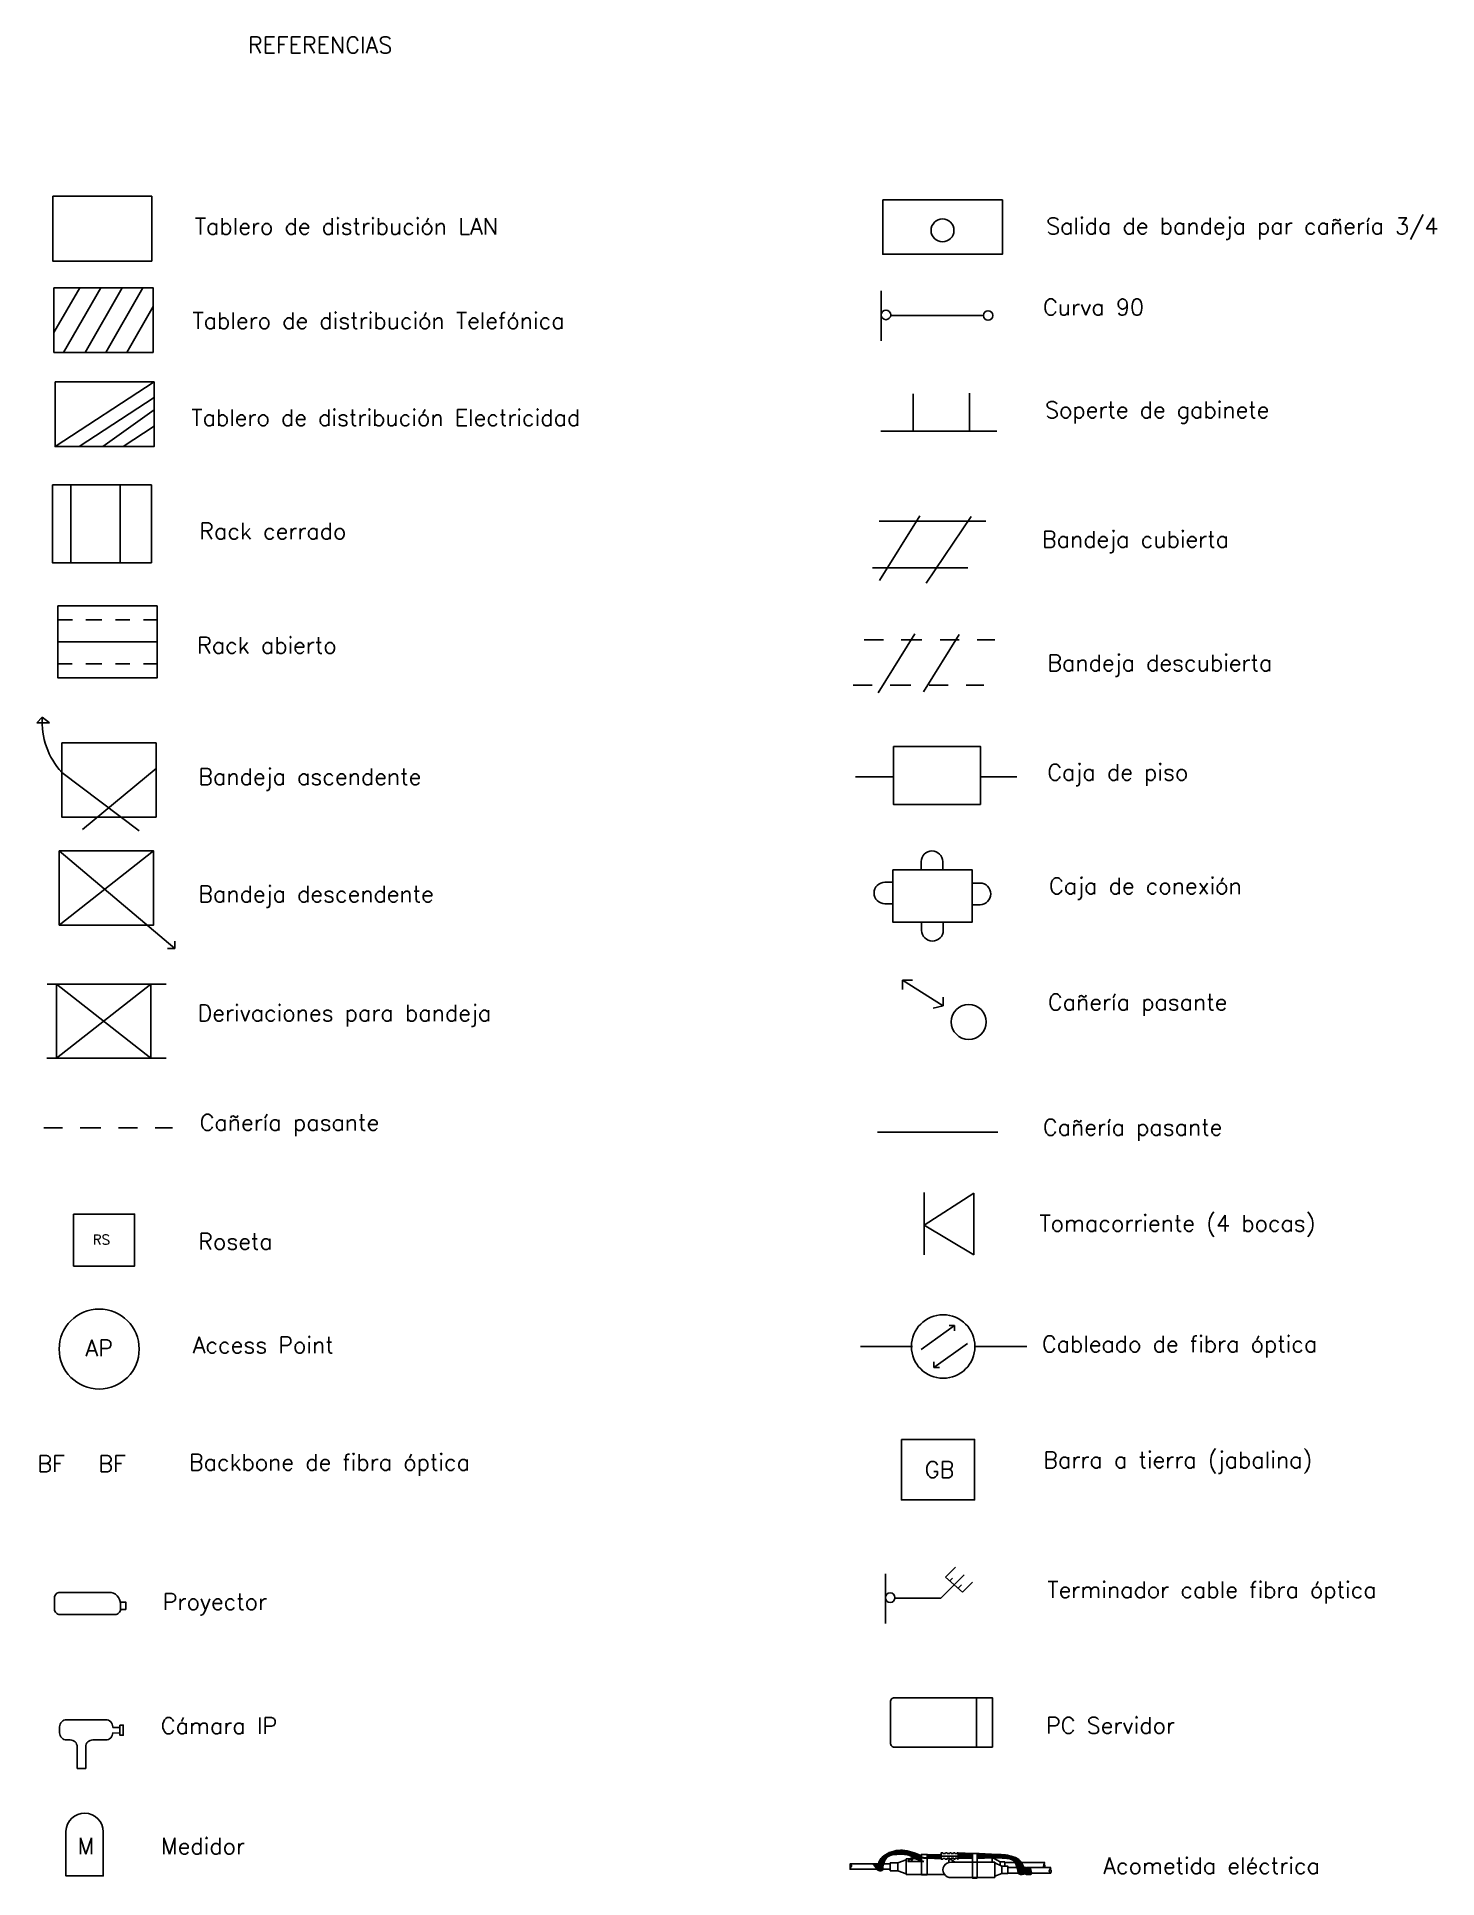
# Model space of a CAD drawing. Extents: x 1018 to 1352, y -109 to 184.
# Drawn here: x 1136.32 to 1143.23, y 148.56 to 157.65 of the extents above; entities that cross this region are included whole.
import ezdxf

# ---------------------------------------------------------------- set-up
doc = ezdxf.new("R2010")
doc.units = 0
doc.header["$LTSCALE"] = 0.5
doc.linetypes.add('PHANTOM2', pattern=[1.25, 0.625, -0.125, 0.125, -0.125, 0.125, -0.125])
for name, color, linetype in [('Cableado', 100, 'CONTINUOUS'), ('CONDUCTORS', 1, 'CONTINUOUS'), ('ESTRUCTURA', 3, 'CONTINUOUS'), ('TEXTO', 3, 'CONTINUOUS')]:
    doc.layers.add(name, color=color, linetype=linetype)
doc.styles.add('Texto 5 mm', font='simplex.shx', dxfattribs={"height": 0.5})
pattern_1 = [(45, (1140.9133868, 147.7799112), (-0.002250856, 0.002250856), [])]

msp = doc.modelspace()

# ---------------------------------------------------------------- texts
at = {"layer": 'Cableado', "attachment_point": 1, "style": 'Texto 5 mm'}
for s, width, insert, char_height in [('REFERENCIAS', 7.008559, (1137.3647, 157.6486), 0.08067), ('Tablero de distribución LAN', 11.68093, (1137.1027, 156.7538), 0.08067), ('Salida de bandeja par cañería 3/4', 19.34546, (1141.3032, 156.7557), 0.08067), ('Tablero de distribución Telefónica', 16.276929, (1137.0912, 156.2884), 0.08067), ('Curva 90', 19.34546, (1141.288, 156.3554), 0.08067), ('Soperte de gabinete', 19.34546, (1141.2979, 155.8483), 0.08067), ('Tablero de distribución Electricidad', 17.360851, (1137.0854, 155.8095), 0.08067), ('Rack cerrado', 11.68093, (1137.1244, 155.2498), 0.08067), ('Bandeja cubierta', 19.34546, (1141.2821, 155.2095), 0.08067), ('Rack abierto', 11.68093, (1137.1141, 154.6862), 0.08067), ('Bandeja descubierta', 19.34546, (1141.3092, 154.5997), 0.08067), ('Bandeja ascendente', 11.68093, (1137.12, 154.0378), 0.08067), ('Caja de piso', 19.34546, (1141.3092, 154.0599), 0.08067), ('Caja de conexión', 19.34546, (1141.3177, 153.4993), 0.08067), ('Bandeja descendente', 11.68093, (1137.12, 153.459), 0.08067), ('Derivaciones para bandeja', 11.68093, (1137.1162, 152.8717), 0.08067), ('Cañería pasante', 19.34546, (1141.3122, 152.9254), 0.08067), ('Cañería pasante', 19.34546, (1137.1269, 152.3315), 0.08067), ('Cañería pasante', 19.34546, (1141.2872, 152.3082), 0.08067), ('Tomacorriente (4 bocas)', 19.34546, (1141.2702, 151.8344), 0.08067), ('RS', 19.34546, (1136.5989, 151.7375), 0.04837), ('Roseta', 19.34546, (1137.1197, 151.7446), 0.08067), ('AP', 19.34546, (1136.5635, 151.2182), 0.08067), ('Access Point', 19.34546, (1137.0929, 151.2334), 0.08067), ('Cableado de fibra óptica', 19.34546, (1141.2823, 151.2385), 0.08067), ('Backbone de fibra óptica', 19.34546, (1137.0736, 150.655), 0.08067), ('Barra a tierra (jabalina)', 19.34546, (1141.2887, 150.6667), 0.08067), ('BF   BF', 19.34546, (1136.3259, 150.6476), 0.08067), ('GB', 19.34546, (1140.7045, 150.619), 0.08067), ('Terminador cable fibra óptica', 19.34546, (1141.309, 150.0254), 0.08067), ('Proyector', 19.34546, (1136.9443, 149.967), 0.08067), ('Cámara IP', 19.34546, (1136.935, 149.3546), 0.08067), ('PC Servidor', 19.34546, (1141.3027, 149.3562), 0.08067), ('M', 19.34546, (1136.5239, 148.7608), 0.0807), ('Medidor', 19.34546, (1136.9353, 148.7606), 0.08067), ('Acometida eléctrica', 19.34546, (1141.5853, 148.6634), 0.08067)]:
    msp.add_mtext_dynamic_manual_height_columns(s, width=width, gutter_width=2.5, heights=[0], dxfattribs=dict(at, insert=insert, char_height=char_height))

# ---------------------------------------------------------------- hatches: boundary and pattern name
at = {"layer": 'CONDUCTORS'}
h = msp.add_hatch(dxfattribs=at)
h.set_pattern_fill('ANSI31', color=1, scale=0.001003, style=0)
h.set_pattern_definition(pattern_1)
edge = h.paths.add_edge_path()
edge.add_spline(control_points=[(1140.5166, 148.6628), (1140.5188, 148.665), (1140.5323, 148.6763), (1140.5688, 148.6808), (1140.6075, 148.6807), (1140.6311, 148.6747), (1140.6487, 148.6659)], knot_values=[9.872453, 9.872453, 9.872453, 9.872453, 11.238502, 17.740183, 25.404275, 28.687076, 28.687076, 28.687076, 28.687076], degree=3, periodic=0)
edge.add_spline(control_points=[(1140.6487, 148.6659), (1140.6514, 148.6701), (1140.6511, 148.6793), (1140.6694, 148.6696), (1140.6831, 148.6659), (1140.6874, 148.665)], knot_values=[0.73874, 0.73874, 0.73874, 0.73874, 1.960375, 5.991205, 7.883473, 7.883473, 7.883473, 7.883473], degree=3, periodic=0)
edge.add_line((1140.6874, 148.665), (1140.6874, 148.6713))
edge.add_spline(control_points=[(1140.6874, 148.6713), (1140.672, 148.6784), (1140.6425, 148.6917), (1140.5966, 148.7019), (1140.5517, 148.698), (1140.5247, 148.6871), (1140.512, 148.6791)], knot_values=[13.702604, 13.702604, 13.702604, 13.702604, 21.264265, 28.238042, 34.553242, 41.167216, 41.167216, 41.167216, 41.167216], degree=3, periodic=0)
edge.add_line((1140.512, 148.6791), (1140.5166, 148.6628))
h = msp.add_hatch(dxfattribs=at)
h.set_pattern_fill('ANSI31', color=1, scale=0.001003, style=0)
h.set_pattern_definition(pattern_1)
edge = h.paths.add_edge_path()
edge.add_spline(control_points=[(1140.6874, 148.663), (1140.6832, 148.6638), (1140.6697, 148.6676), (1140.6516, 148.6771), (1140.6537, 148.6683), (1140.6512, 148.6646)], knot_values=[0.811335, 0.811335, 0.811335, 0.811335, 2.651758, 6.682588, 7.831629, 7.831629, 7.831629, 7.831629], degree=3, periodic=0)
edge.add_spline(control_points=[(1140.6512, 148.6646), (1140.6571, 148.6616), (1140.6628, 148.6585), (1140.6711, 148.6535)], knot_values=[28.9432, 28.9432, 28.9432, 28.9432, 29.698991, 29.698991, 29.698991, 29.698991], degree=3, periodic=0)
edge.add_line((1140.6711, 148.6535), (1140.6874, 148.6485))
edge.add_line((1140.6874, 148.6485), (1140.6874, 148.663))
h = msp.add_hatch(dxfattribs=at)
h.set_pattern_fill('ANSI31', color=1, scale=0.001003, style=0)
h.set_pattern_definition(pattern_1)
edge = h.paths.add_edge_path()
edge.add_spline(control_points=[(1140.7846, 148.6777), (1140.7605, 148.6778), (1140.7391, 148.6778), (1140.7163, 148.6778)], knot_values=[0.355717, 0.355717, 0.355717, 0.355717, 9.888341, 9.888341, 9.888341, 9.888341], degree=3, periodic=0)
edge.add_line((1140.7163, 148.6778), (1140.7163, 148.6625))
edge.add_spline(control_points=[(1140.7163, 148.6625), (1140.7179, 148.6625), (1140.7389, 148.6623), (1140.761, 148.6618), (1140.7846, 148.6614)], knot_values=[12.327635, 12.327635, 12.327635, 12.327635, 13.048081, 22.125034, 22.125034, 22.125034, 22.125034], degree=3, periodic=0)
edge.add_line((1140.7846, 148.6614), (1140.7846, 148.6777))
h = msp.add_hatch(dxfattribs=at)
h.set_pattern_fill('ANSI31', color=256, scale=0.001003, style=0)
h.set_pattern_definition([(45, (1137.893695, 147.9810406), (-0.0022508556, 0.0022508556), [])])
edge = h.paths.add_edge_path()
edge.add_spline(control_points=[(1140.939, 148.6843), (1140.9154, 148.6841), (1140.8922, 148.6851), (1140.8689, 148.686)], knot_values=[1.68785, 1.68785, 1.68785, 1.68785, 12.130252, 12.130252, 12.130252, 12.130252], degree=3, periodic=0)
edge.add_line((1140.8689, 148.686), (1140.8689, 148.6616))
edge.add_spline(control_points=[(1140.8689, 148.6616), (1140.8902, 148.6611), (1140.9115, 148.6605), (1140.939, 148.6598)], knot_values=[0.144735, 0.144735, 0.144735, 0.144735, 9.694229, 9.694229, 9.694229, 9.694229], degree=3, periodic=0)
edge.add_line((1140.939, 148.6598), (1140.939, 148.6843))
h = msp.add_hatch(dxfattribs=at)
h.set_pattern_fill('ANSI31', color=1, scale=0.001003, style=0)
h.set_pattern_definition(pattern_1)
edge = h.paths.add_edge_path()
edge.add_spline(control_points=[(1141.189, 148.6238), (1141.1846, 148.6359), (1141.1717, 148.6581), (1141.1317, 148.6708), (1141.0898, 148.68), (1141.0329, 148.6786), (1140.9892, 148.6826), (1140.962, 148.6843)], knot_values=[0, 0, 0, 0, 5.70567, 11.954524, 17.533545, 25.197639, 37.26145, 37.26145, 37.26145, 37.26145], degree=3, periodic=0)
edge.add_line((1140.962, 148.6843), (1140.962, 148.6603))
edge.add_spline(control_points=[(1140.962, 148.6603), (1140.9976, 148.6614), (1141.0401, 148.6632), (1141.0932, 148.6612), (1141.14, 148.6575), (1141.1526, 148.6368), (1141.1571, 148.6238)], knot_values=[0.636109, 0.636109, 0.636109, 0.636109, 11.962148, 19.626243, 25.205263, 31.11626, 31.11626, 31.11626, 31.11626], degree=3, periodic=0)
edge.add_line((1141.1571, 148.6238), (1141.189, 148.6238))

# ---------------------------------------------------------------- linework, layer by layer
at = {"layer": 'Cableado'}
for p, q in [((1136.5346, 156.4108), (1136.4076, 156.1895)), ((1136.6385, 156.4108), (1136.4552, 156.0916)), ((1136.5346, 156.4108), (1136.5346, 156.4108)), ((1136.7441, 156.4108), (1136.5608, 156.0916)), ((1136.8462, 156.4108), (1136.663, 156.0916)), ((1140.4892, 156.3947), (1140.4892, 156.1489)), ((1136.8964, 156.3174), (1136.7668, 156.0916)), ((1140.5359, 156.2738), (1140.9934, 156.2738)), ((1136.4128, 155.6266), (1136.9017, 155.9458)), ((1136.532, 155.6266), (1136.9017, 155.8684)), ((1140.6477, 155.8862), (1140.6477, 155.702)), ((1140.9249, 155.891), (1140.9249, 155.702)), ((1136.648, 155.6266), (1136.9017, 155.8086)), ((1136.7485, 155.6266), (1136.9017, 155.7268)), ((1140.4866, 155.702), (1141.0589, 155.702)), ((1136.4903, 155.0532), (1136.4903, 155.4374)), ((1136.7349, 155.0532), (1136.7349, 155.4374)), ((1140.479, 155.258), (1141.0059, 155.258)), ((1140.68, 155.2853), (1140.4807, 154.9663)), ((1140.9328, 155.2808), (1140.7114, 154.9526)), ((1140.4456, 155.0279), (1140.9161, 155.0279)), ((1136.4272, 154.7709), (1136.4988, 154.7709)), ((1136.5653, 154.7709), (1136.6435, 154.7709)), ((1136.7115, 154.7709), (1136.7826, 154.7709)), ((1136.8498, 154.7709), (1136.9161, 154.7709)), ((1136.4272, 154.6629), (1136.9161, 154.6629)), ((1140.4053, 154.6725), (1140.4997, 154.6725)), ((1140.6557, 154.7032), (1140.4735, 154.4116)), ((1140.5872, 154.6725), (1140.6904, 154.6725)), ((1140.8744, 154.6993), (1140.6976, 154.4165)), ((1140.78, 154.6725), (1140.8738, 154.6725)), ((1140.9624, 154.6725), (1141.0498, 154.6725)), ((1136.4965, 154.5548), (1136.4272, 154.5548)), ((1136.5653, 154.5548), (1136.6435, 154.5548)), ((1136.7115, 154.5548), (1136.7826, 154.5548)), ((1136.8498, 154.5548), (1136.9161, 154.5548)), ((1140.3508, 154.4495), (1140.4452, 154.4495)), ((1140.5328, 154.4495), (1140.636, 154.4495)), ((1140.7256, 154.4495), (1140.8194, 154.4495)), ((1140.908, 154.4495), (1140.9953, 154.4495)), ((1136.8281, 153.7302), (1136.4458, 154.0181)), ((1136.9113, 154.0378), (1136.5481, 153.7376)), ((1140.3625, 153.9975), (1140.5492, 153.9975)), ((1140.9786, 153.9975), (1141.1591, 153.9975)), ((1136.8993, 153.6313), (1136.4339, 153.2655)), ((1137.0038, 153.1496), (1136.4339, 153.6313)), ((1140.6863, 153.5784), (1140.6863, 153.5387)), ((1140.7929, 153.5784), (1140.7929, 153.5387)), ((1140.5074, 153.4769), (1140.5473, 153.4769)), ((1140.9767, 153.4725), (1140.9373, 153.4725)), ((1140.9767, 153.4725), (1140.9767, 153.4725)), ((1140.5074, 153.3704), (1140.5473, 153.3704)), ((1140.9767, 153.366), (1140.9373, 153.366)), ((1140.7951, 153.2791), (1140.6886, 153.2791)), ((1140.6887, 153.2393), (1140.6887, 153.2788)), ((1140.7952, 153.2393), (1140.7952, 153.2788)), ((1140.7952, 153.2393), (1140.7952, 153.2393)), ((1136.8856, 152.9737), (1136.4201, 152.608)), ((1136.4201, 152.9737), (1136.8856, 152.608)), ((1136.4201, 152.9737), (1136.9614, 152.9737)), ((1140.5937, 152.9928), (1140.7941, 152.8672)), ((1140.5937, 152.9928), (1140.5937, 152.9928)), ((1140.5937, 152.9928), (1140.5937, 152.9928)), ((1140.5937, 152.9928), (1140.5937, 152.9928)), ((1140.5937, 152.9928), (1140.5937, 152.947)), ((1140.5937, 152.947), (1140.5937, 152.9928)), ((1140.5937, 152.9928), (1140.6428, 152.9928)), ((1140.7941, 152.8672), (1140.7449, 152.8548)), ((1140.7941, 152.8672), (1140.7941, 152.9104)), ((1140.7941, 152.9104), (1140.7941, 152.8672)), ((1136.4201, 152.608), (1136.9603, 152.608)), ((1136.3567, 152.2656), (1136.4499, 152.2656)), ((1136.5363, 152.2656), (1136.6381, 152.2656)), ((1136.7266, 152.2656), (1136.8192, 152.2656)), ((1136.9066, 152.2656), (1136.9928, 152.2656)), ((1140.4709, 152.244), (1141.0644, 152.244)), ((1140.7019, 151.6381), (1140.7019, 151.945)), ((1140.7019, 151.7837), (1140.9467, 151.9425)), ((1140.7019, 151.7837), (1140.9467, 151.6381)), ((1140.8513, 151.2901), (1140.6858, 151.1717)), ((1140.7496, 151.0827), (1140.9152, 151.2011)), ((1140.8513, 151.2901), (1140.825, 151.2901)), ((1140.8513, 151.2901), (1140.8513, 151.2901)), ((1140.8513, 151.2901), (1140.8513, 151.2901)), ((1140.8513, 151.2901), (1140.8513, 151.2901)), ((1140.8513, 151.2901), (1140.8513, 151.2632)), ((1140.3866, 151.1857), (1140.6436, 151.1857)), ((1140.9518, 151.1856), (1141.2071, 151.1856)), ((1140.9518, 151.1856), (1141.2071, 151.1856)), ((1140.7496, 151.0827), (1140.7496, 151.1096)), ((1140.7496, 151.0827), (1140.7496, 151.0827)), ((1140.7496, 151.0827), (1140.7496, 151.0827)), ((1140.7496, 151.0827), (1140.7496, 151.0827)), ((1140.7496, 151.0827), (1140.776, 151.0827)), ((1140.5101, 150.0646), (1140.5101, 149.8188)), ((1140.8067, 150.0473), (1140.8564, 150.0963)), ((1140.8067, 150.0473), (1140.8905, 149.9741)), ((1140.8404, 150.0424), (1140.8271, 150.0295)), ((1140.8486, 150.0104), (1140.8983, 150.0594)), ((1140.8905, 149.9741), (1140.9402, 150.0231)), ((1140.5569, 149.9437), (1140.7827, 149.9437)), ((1140.7827, 149.9437), (1140.8486, 150.0104)), ((1140.8849, 150.0102), (1140.8681, 149.9936)), ((1136.7615, 149.9159), (1136.7615, 149.8883)), ((1140.9595, 149.2086), (1140.9595, 149.4521)), ((1141.0383, 149.4521), (1141.0383, 149.2086)), ((1136.6975, 149.3053), (1136.7328, 149.3053))]:
    msp.add_line(p, q, dxfattribs=at)
at = {"layer": 'Cableado', "linetype": 'PHANTOM2'}
for p, q in [((1136.3493, 154.292), (1136.3229, 154.2639)), ((1136.385, 154.2639), (1136.3493, 154.292)), ((1136.3229, 154.2639), (1136.385, 154.2639)), ((1136.9679, 153.1496), (1137.0038, 153.1496)), ((1137.0038, 153.1496), (1137.0038, 153.1854)), ((1136.4201, 152.9737), (1136.3738, 152.9737)), ((1136.4201, 152.608), (1136.3717, 152.608))]:
    msp.add_line(p, q, dxfattribs=at)
at = {"layer": 'Cableado'}
for points in [[(1136.4013, 156.8616), (1136.8902, 156.8616), (1136.8902, 156.5423), (1136.4013, 156.5423)], [(1140.4972, 156.8437), (1141.0875, 156.8437), (1141.0875, 156.5761), (1140.4972, 156.5761)], [(1136.4076, 156.4108), (1136.8964, 156.4108), (1136.8964, 156.0916), (1136.4076, 156.0916)], [(1136.4128, 155.9458), (1136.9017, 155.9458), (1136.9017, 155.6266), (1136.4128, 155.6266)], [(1136.3996, 155.4374), (1136.8885, 155.4374), (1136.8885, 155.0532), (1136.3996, 155.0532)], [(1136.4272, 154.8407), (1136.9161, 154.8407), (1136.9161, 154.4849), (1136.4272, 154.4849)], [(1136.4458, 154.1641), (1136.9113, 154.1641), (1136.9113, 153.7984), (1136.4458, 153.7984)], [(1140.5492, 154.1467), (1140.9786, 154.1467), (1140.9786, 153.8607), (1140.5492, 153.8607)], [(1136.4339, 153.6313), (1136.8993, 153.6313), (1136.8993, 153.2655), (1136.4339, 153.2655)], [(1140.5473, 153.5387), (1140.9373, 153.5387), (1140.9373, 153.2791), (1140.5473, 153.2791)], [(1136.4201, 152.9737), (1136.8856, 152.9737), (1136.8856, 152.608), (1136.4201, 152.608)], [(1136.5039, 151.8393), (1136.8056, 151.8393), (1136.8056, 151.5829), (1136.5039, 151.5829)], [(1140.589, 150.7274), (1140.9503, 150.7274), (1140.9503, 150.4287), (1140.589, 150.4287)], [(1136.7356, 149.9241), (1136.7615, 149.9241), (1136.7615, 149.8883), (1136.7356, 149.8883)], [(1136.7328, 149.3172), (1136.7493, 149.3172), (1136.7493, 149.2674), (1136.7328, 149.2674)]]:
    msp.add_lwpolyline(points, close=True, dxfattribs=at)
for points in [[(1140.9467, 151.9425), (1140.9467, 151.6381)], [(1136.651, 148.7914), (1136.651, 148.5734), (1136.4667, 148.5734), (1136.4667, 148.794)]]:
    msp.add_lwpolyline(points, dxfattribs=at)
for points in [[(1136.4371, 149.9724), (1136.6791, 149.9724, -0.414214), (1136.7356, 149.9159), (1136.7356, 149.8898, -0.414214), (1136.7088, 149.863), (1136.4371, 149.863, -0.414214), (1136.4103, 149.8898), (1136.4103, 149.9456, -0.414214)], [(1140.5545, 149.4521), (1141.0383, 149.4521), (1141.0383, 149.2086), (1140.5545, 149.2086, -0.414214), (1140.5345, 149.2286), (1140.5345, 149.4321, -0.414214)]]:
    msp.add_lwpolyline(points, format="xyb", close=True, dxfattribs=at)
msp.add_lwpolyline([(1136.7328, 149.2781), (1136.6975, 149.2788, -0.414214), (1136.6632, 149.2444), (1136.5986, 149.2444, 0.414214), (1136.5642, 149.2101), (1136.5642, 149.104), (1136.522, 149.104), (1136.522, 149.2101, 0.414214), (1136.4877, 149.2444), (1136.4698, 149.2444, -0.414214), (1136.4354, 149.2788), (1136.4354, 149.3095, -0.414214), (1136.4698, 149.3439), (1136.6632, 149.3439, -0.414214), (1136.6975, 149.3095), (1136.6975, 149.3053)], format="xyb", dxfattribs=at)
for centre, radius in [((1140.7917, 156.6933), 0.0565), ((1140.5125, 156.2764), 0.0236), ((1141.0167, 156.2734), 0.0236), ((1140.9213, 152.7875), 0.0865), ((1136.6305, 151.173), 0.1975), ((1140.7949, 151.1856), 0.1568), ((1140.5334, 149.9464), 0.0236)]:
    msp.add_circle(centre, radius, dxfattribs=at)
for centre, radius, start, end in [((1136.7288, 154.2717), 0.38, 176.94269, 221.86645), ((1140.7396, 153.5784), 0.0533, 0, 180), ((1140.5074, 153.4237), 0.0533, 90, 270), ((1140.9767, 153.4192), 0.0533, 270, 90), ((1140.7419, 153.2393), 0.0533, 180, 0), ((1136.5588, 148.7907), 0.0922, 0.39145, 177.94806)]:
    msp.add_arc(centre, radius, start, end, dxfattribs=at)
at = {"layer": 'CONDUCTORS'}
for p, q in [((1140.512, 148.6791), (1140.5166, 148.6628)), ((1140.4724, 148.6011), (1140.449, 148.6327))]:
    msp.add_line(p, q, dxfattribs=at)
at = {"layer": 'CONDUCTORS', "color": 1}
for p, q in [((1141.0367, 148.6624), (1141.0367, 148.641)), ((1141.0392, 148.6624), (1141.0756, 148.6425)), ((1140.4726, 148.605), (1140.4522, 148.6327)), ((1140.473, 148.61), (1140.4562, 148.6327)), ((1140.4736, 148.617), (1140.462, 148.6327)), ((1140.4741, 148.6217), (1140.466, 148.6327)), ((1140.4751, 148.6282), (1140.4717, 148.6327)), ((1141.0492, 148.6373), (1141.0841, 148.6216)), ((1141.0756, 148.6425), (1141.0756, 148.6251)), ((1141.0985, 148.6425), (1141.0756, 148.6425)), ((1141.0985, 148.6425), (1141.0985, 148.6211)), ((1141.1571, 148.6238), (1141.189, 148.6238))]:
    msp.add_line(p, q, dxfattribs=at)
for points in [[(1140.4727, 148.6059), (1140.4727, 148.6059)], [(1141.0985, 148.6386), (1141.1503, 148.6386)], [(1141.1133, 148.6149), (1141.1597, 148.6149)]]:
    msp.add_lwpolyline(points, dxfattribs=at)
for centre, radius, start, end in [((1140.484, 148.6234), 0.0251, 242.6045, 288.67709), ((1140.4899, 148.6059), 0.00668, 288.67709, 355.62277), ((1140.6404, 148.6549), 0.000869, 120.91204, 263.65147), ((1141.1719, 148.5891), 0.00668, 189.81918, 249.86976), ((1141.1836, 148.6212), 0.0408, 249.86976, 292.11659), ((1141.194, 148.6105), 0.00492, 78.3478, 115.3332), ((1141.1964, 148.6218), 0.00668, 258.3478, 279.69108), ((1141.1992, 148.605), 0.0104, 81.95001, 99.69108), ((1141.2167, 148.6201), 0.0408, 244.27296, 283.04463), ((1141.2016, 148.6219), 0.00668, 261.95001, 284.28918), ((1141.205, 148.6087), 0.00692, 75.52444, 104.28918), ((1141.2084, 148.6219), 0.00668, 255.52444, 280.39161), ((1141.2113, 148.6059), 0.00956, 78.63344, 100.39161), ((1141.2145, 148.6219), 0.00668, 258.63344, 280.32718), ((1141.2167, 148.6101), 0.00527, 80.66809, 100.32718), ((1141.2186, 148.6219), 0.00668, 260.66809, 283.03156), ((1141.2217, 148.6085), 0.00711, 65.57329, 103.03156), ((1141.2244, 148.5869), 0.00668, 283.04463, 10.5886)]:
    msp.add_arc(centre, radius, start, end, dxfattribs=at)
for points, knots in [([(1140.4724, 148.6011), (1140.4735, 148.6193), (1140.4754, 148.6493), (1140.5107, 148.6811), (1140.5497, 148.6978), (1140.5966, 148.7019), (1140.6425, 148.6917), (1140.672, 148.6784), (1140.6874, 148.6713)], [0, 0, 0, 0, 7.819637, 12.846385, 20.316578, 26.631778, 33.605555, 41.167216, 41.167216, 41.167216, 41.167216]), ([(1140.4965, 148.6054), (1140.4976, 148.6197), (1140.5002, 148.6435), (1140.5254, 148.6755), (1140.5688, 148.6808), (1140.6075, 148.6807), (1140.6311, 148.6747), (1140.6487, 148.6659)], [0.644335, 0.644335, 0.644335, 0.644335, 6.967912, 11.238502, 17.740183, 25.404275, 28.687076, 28.687076, 28.687076, 28.687076])]:
    msp.add_open_spline(points, degree=3, knots=knots, dxfattribs=at)
at = {"layer": 'CONDUCTORS'}
for points, knots in [([(1140.4752, 148.5999), (1140.4763, 148.6178), (1140.4783, 148.6475), (1140.5014, 148.6682), (1140.5119, 148.6753), (1140.5129, 148.6759)], [0.1156, 0.1156, 0.1156, 0.1156, 7.819637, 12.846385, 13.384025, 13.384025, 13.384025, 13.384025]), ([(1140.4779, 148.599), (1140.4791, 148.6167), (1140.4813, 148.646), (1140.5036, 148.666), (1140.5134, 148.6727), (1140.5138, 148.673)], [0.236064, 0.236064, 0.236064, 0.236064, 7.819637, 12.846385, 13.05031, 13.05031, 13.05031, 13.05031]), ([(1140.482, 148.5984), (1140.4831, 148.6163), (1140.4851, 148.6449), (1140.5059, 148.6644), (1140.5144, 148.6706)], [0.142863, 0.142863, 0.142863, 0.142863, 7.819637, 12.44048, 12.44048, 12.44048, 12.44048]), ([(1140.4848, 148.5983), (1140.4859, 148.6157), (1140.4882, 148.6428), (1140.5075, 148.6616), (1140.5153, 148.6675)], [0.376846, 0.376846, 0.376846, 0.376846, 7.819637, 12.102557, 12.102557, 12.102557, 12.102557]), ([(1140.4897, 148.5989), (1140.4908, 148.6156), (1140.4933, 148.6403), (1140.5101, 148.6581), (1140.5165, 148.6633)], [0.664663, 0.664663, 0.664663, 0.664663, 7.819637, 11.434682, 11.434682, 11.434682, 11.434682]), ([(1140.962, 148.6843), (1140.9892, 148.6826), (1141.0329, 148.6786), (1141.0898, 148.68), (1141.1317, 148.6708), (1141.185, 148.6539), (1141.1937, 148.6113), (1141.199, 148.5834)], [0, 0, 0, 0, 12.063811, 19.727906, 25.306926, 31.55578, 43.061252, 43.061252, 43.061252, 43.061252]), ([(1140.962, 148.6603), (1140.9976, 148.6614), (1141.0401, 148.6632), (1141.0932, 148.6612), (1141.152, 148.6566), (1141.1605, 148.6158), (1141.1653, 148.588)], [0.636109, 0.636109, 0.636109, 0.636109, 11.962148, 19.626243, 25.205263, 36.014627, 36.014627, 36.014627, 36.014627])]:
    msp.add_open_spline(points, degree=3, knots=knots, dxfattribs=at)
at = {"layer": 'CONDUCTORS', "color": 1}
for points in [[(1140.6512, 148.6646), (1140.6571, 148.6616), (1140.6628, 148.6585), (1140.6711, 148.6535)], [(1140.7163, 148.6778), (1140.7391, 148.6778), (1140.7605, 148.6778), (1140.7846, 148.6777)], [(1141.1616, 148.6238), (1141.1671, 148.6119), (1141.1702, 148.5971), (1141.1728, 148.5818)], [(1141.1661, 148.6238), (1141.1722, 148.6118), (1141.1753, 148.5965), (1141.1781, 148.5807)], [(1141.1721, 148.6238), (1141.1783, 148.6119), (1141.1816, 148.5964), (1141.1845, 148.5804)], [(1141.1781, 148.6238), (1141.1842, 148.612), (1141.1875, 148.5967), (1141.1903, 148.5809)], [(1141.1822, 148.6238), (1141.1886, 148.6124), (1141.192, 148.5975), (1141.1949, 148.5819)], [(1141.1854, 148.6238), (1141.1917, 148.6127), (1141.1952, 148.5982), (1141.1981, 148.583)], [(1141.1962, 148.6152), (1141.2006, 148.6051), (1141.2034, 148.5932), (1141.2058, 148.5808)], [(1141.202, 148.6152), (1141.2071, 148.6048), (1141.21, 148.5925), (1141.2124, 148.5796)], [(1141.2081, 148.6152), (1141.2129, 148.6048), (1141.2158, 148.5924), (1141.2183, 148.5794)], [(1141.2144, 148.6152), (1141.2194, 148.605), (1141.2224, 148.5929), (1141.2249, 148.5802)], [(1141.2188, 148.6152), (1141.2234, 148.6054), (1141.2263, 148.5939), (1141.2286, 148.5817)], [(1141.2246, 148.6149), (1141.2268, 148.6081), (1141.2286, 148.6008), (1141.2309, 148.5881)]]:
    msp.add_open_spline(points, degree=3, dxfattribs=at)
at = {"layer": 'CONDUCTORS'}
for points in [[(1140.8689, 148.686), (1140.8922, 148.6851), (1140.9154, 148.6841), (1140.939, 148.6843)], [(1140.8689, 148.6616), (1140.8902, 148.6611), (1140.9115, 148.6605), (1140.939, 148.6598)]]:
    msp.add_open_spline(points, degree=3, dxfattribs=at)
at = {"layer": 'ESTRUCTURA'}
for p, q in [((1140.612, 148.6581), (1140.612, 148.5795)), ((1140.612, 148.6581), (1140.6322, 148.6581)), ((1140.6997, 148.6447), (1140.6472, 148.6608)), ((1140.7939, 148.687), (1140.7939, 148.6834)), ((1140.6119, 148.653), (1140.5715, 148.6382)), ((1140.5715, 148.5987), (1140.612, 148.5839)), ((1140.612, 148.5795), (1140.8022, 148.5795)), ((1141.0492, 148.641), (1140.834, 148.641)), ((1141.0492, 148.641), (1141.0492, 148.5654)), ((1141.0492, 148.5726), (1141.0841, 148.5848)), ((1141.0492, 148.5654), (1140.8351, 148.5654))]:
    msp.add_line(p, q, dxfattribs=at)
msp.add_lwpolyline([(1140.7929, 148.6598), (1140.7929, 148.6559), (1140.7846, 148.6559), (1140.7846, 148.687), (1140.7939, 148.687)], dxfattribs=at)
for points in [[(1140.5341, 148.6382), (1140.5715, 148.6382), (1140.5715, 148.5983), (1140.5341, 148.5983)], [(1141.0841, 148.6216), (1141.1133, 148.6218), (1141.1133, 148.5845), (1141.0841, 148.5845)]]:
    msp.add_lwpolyline(points, close=True, dxfattribs=at)
msp.add_arc((1140.8318, 148.6032), 0.0379, 86.55571, 274.96997, dxfattribs=at)
at = {"layer": 'TEXTO'}
for p, q in [((1140.7846, 148.6714), (1140.8689, 148.6714)), ((1140.7929, 148.6598), (1140.8053, 148.6598)), ((1140.7939, 148.6834), (1140.8063, 148.6834)), ((1140.8063, 148.687), (1140.8063, 148.6834)), ((1140.8147, 148.6605), (1140.8271, 148.6605)), ((1140.8149, 148.687), (1140.8149, 148.6834)), ((1140.8149, 148.6834), (1140.8274, 148.6834)), ((1140.8274, 148.687), (1140.8274, 148.6834)), ((1140.8341, 148.687), (1140.8341, 148.6834)), ((1140.8341, 148.6834), (1140.8465, 148.6834)), ((1140.8344, 148.6605), (1140.8468, 148.6605)), ((1140.8465, 148.687), (1140.8465, 148.6834)), ((1140.8522, 148.687), (1140.8522, 148.6834)), ((1140.8522, 148.6834), (1140.8646, 148.6834)), ((1140.8538, 148.6607), (1140.8662, 148.6607)), ((1140.8646, 148.687), (1140.8646, 148.6834)), ((1140.6205, 148.6447), (1140.6295, 148.6555)), ((1140.6205, 148.6447), (1140.6997, 148.6447)), ((1140.8228, 148.64), (1140.8228, 148.655))]:
    msp.add_line(p, q, dxfattribs=at)
for points in [[(1140.7163, 148.6604), (1140.7163, 148.5793), (1140.6874, 148.5793), (1140.6874, 148.6791), (1140.7163, 148.6791), (1140.7163, 148.6625)], [(1140.8147, 148.6605), (1140.8147, 148.6559), (1140.8053, 148.6559), (1140.8053, 148.6598)], [(1140.8063, 148.687), (1140.8149, 148.687)], [(1140.8344, 148.6605), (1140.8344, 148.6559), (1140.8271, 148.6559), (1140.8271, 148.6605)], [(1140.8274, 148.687), (1140.8341, 148.687)], [(1140.8465, 148.687), (1140.8522, 148.687)], [(1140.8538, 148.6607), (1140.8538, 148.6559), (1140.8468, 148.6559), (1140.8468, 148.6605)], [(1140.8646, 148.687), (1140.8689, 148.687), (1140.8689, 148.6559), (1140.8662, 148.6559), (1140.8662, 148.6607)], [(1140.4688, 148.6059), (1140.3353, 148.6059), (1140.3353, 148.6327), (1140.476, 148.6327)], [(1140.5341, 148.6059), (1140.4966, 148.6059)], [(1140.5003, 148.6327), (1140.5341, 148.6327)], [(1141.1654, 148.5871), (1141.1133, 148.5871)], [(1141.1822, 148.6386), (1141.2967, 148.6386)], [(1141.2246, 148.6149), (1141.326, 148.6149)], [(1141.326, 148.5871), (1141.2311, 148.5871)]]:
    msp.add_lwpolyline(points, dxfattribs=at)
msp.add_lwpolyline([(1140.939, 148.6843), (1140.962, 148.6843), (1140.962, 148.5621), (1140.939, 148.5621)], close=True, dxfattribs=at)
for centre, radius, start, end in [((1140.6423, 148.6448), 0.0167, 72.9862, 140.16875), ((1140.639, 148.6551), 0.00449, 40.86816, 16.40282), ((1140.8199, 148.6117), 0.0434, 42.49515, 86.16941)]:
    msp.add_arc(centre, radius, start, end, dxfattribs=at)
for points, knots in [([(1140.64, 148.6556), (1140.6518, 148.6672), (1140.6492, 148.6803), (1140.6827, 148.6626), (1140.7246, 148.6626), (1140.761, 148.6618), (1140.7846, 148.6614)], [0, 0, 0, 0, 1.960375, 5.991205, 13.048081, 22.125034, 22.125034, 22.125034, 22.125034]), ([(1140.6404, 148.654), (1140.6547, 148.6651), (1140.6496, 148.6782), (1140.6831, 148.6605), (1140.7258, 148.6605), (1140.7632, 148.6597), (1140.7846, 148.6592)], [0, 0, 0, 0, 1.960375, 5.991205, 13.048081, 22.530536, 22.530536, 22.530536, 22.530536]), ([(1141.2967, 148.6386), (1141.2943, 148.6351), (1141.2894, 148.6279), (1141.2898, 148.6194), (1141.2903, 148.6149)], [0, 0, 0, 0, 1.834773, 3.788254, 3.788254, 3.788254, 3.788254]), ([(1141.2922, 148.6313), (1141.2938, 148.6291), (1141.2972, 148.6242), (1141.2971, 148.6182), (1141.2968, 148.6149)], [0.241515, 0.241515, 0.241515, 0.241515, 1.431384, 2.873729, 2.873729, 2.873729, 2.873729])]:
    msp.add_open_spline(points, degree=3, knots=knots, dxfattribs=at)
for points in [[(1140.3353, 148.6059), (1140.3377, 148.6145), (1140.3423, 148.6221), (1140.3353, 148.6327)], [(1141.326, 148.6149), (1141.322, 148.6048), (1141.3176, 148.5981), (1141.326, 148.5871)], [(1141.326, 148.5871), (1141.328, 148.5981), (1141.3235, 148.6071)]]:
    msp.add_spline(points, degree=3, dxfattribs=at)

msp.set_redraw_order([(e.dxf.handle, doc.entitydb.next_handle()) for e in msp.query("TEXT MTEXT ATTDEF DIMENSION ARC_DIMENSION")])  # texts and dimensions are drawn at this point

doc.saveas('drawing.dxf')
